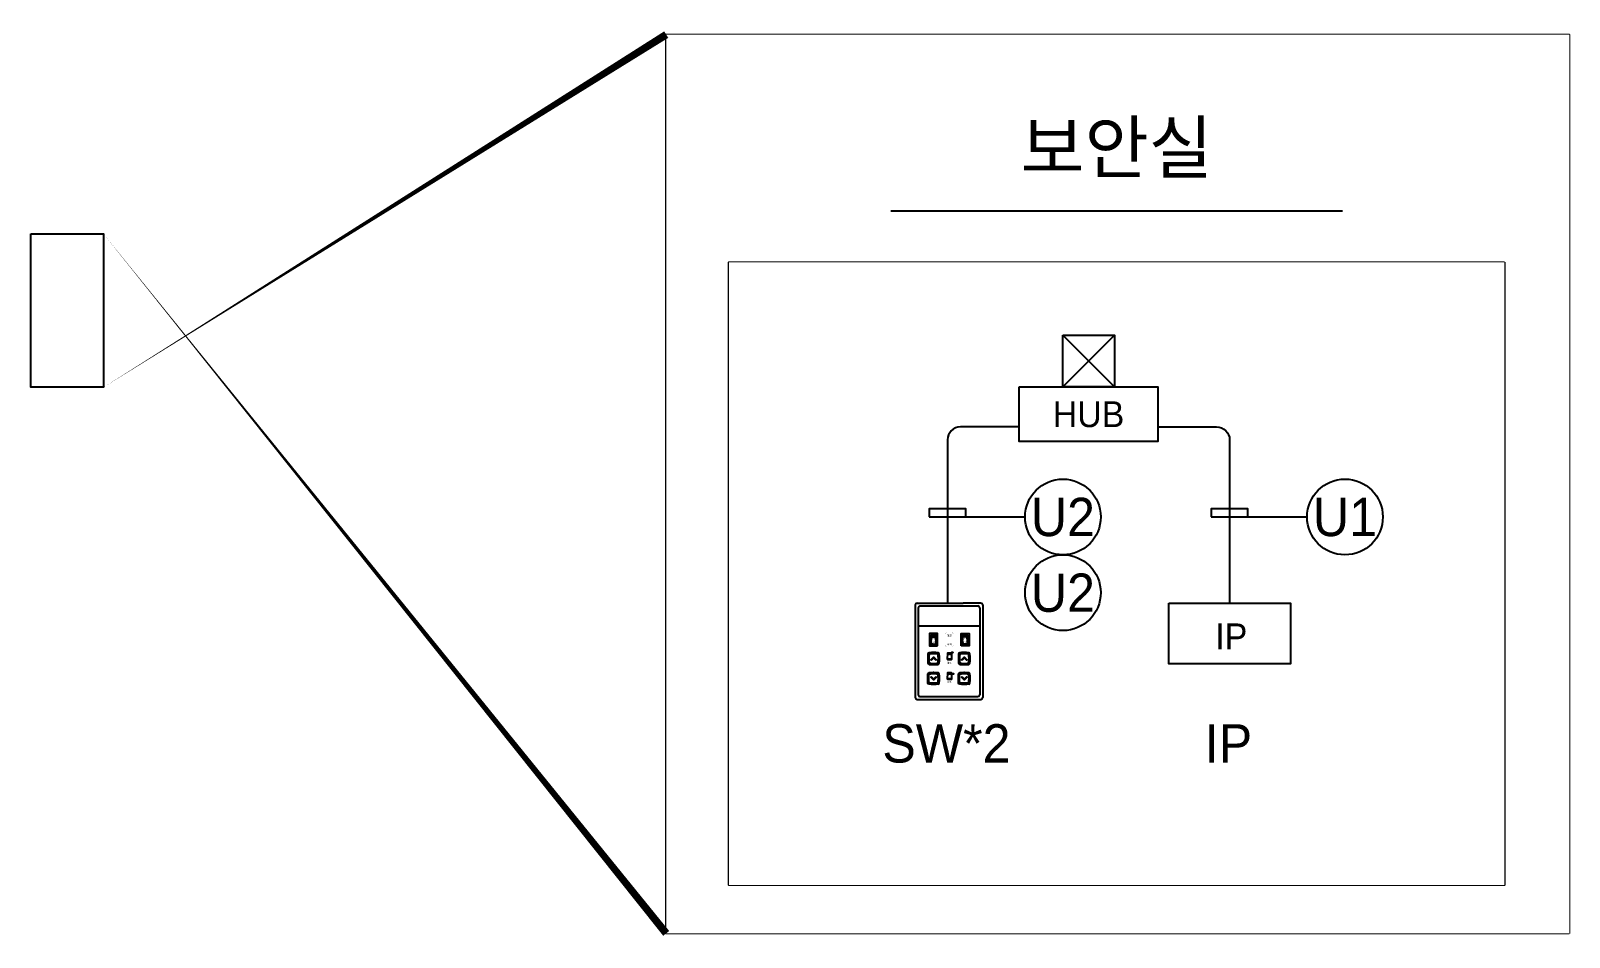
# Model space of a CAD drawing. Header units: millimetres. Extents: x 84326 to 246448, y -347550 to -9398.
# Drawn here: x 157404 to 217627, y -289120 to -253642 of the extents above; entities that cross this region are included whole.
import ezdxf
from ezdxf.enums import TextEntityAlignment as Align

# ---------------------------------------------------------------- set-up
doc = ezdxf.new("R2010")
doc.units = ezdxf.units.MM
doc.header["$LTSCALE"] = 300
doc.set_wipeout_variables(frame=1)
for name, color, linetype in [('-----20 General Symbol', 3, 'Continuous'), ('-----29 Indicator', 1, 'Continuous'), ('-----30 Text', 2, 'Continuous'), ('6', 6, 'Continuous')]:
    doc.layers.add(name, color=color, linetype=linetype)
doc.styles.add('ELEC', font='')
doc.styles.get('ELEC').set_extended_font_data('Dotum')

msp = doc.modelspace()

# ---------------------------------------------------------------- hatches: boundary and pattern name
at = {"layer": '-----20 General Symbol'}
h = msp.add_hatch(color=256, dxfattribs=at)
h.paths.add_polyline_path([(193275, -278228, 0.414214), (193290, -278244), (193448, -278244, 0.414214), (193464, -278228), (193456, -278029, 0.393456), (193451, -278024), (193449, -278024, 0.435281), (193444, -278030), (193451, -278219, -0.435281), (193439, -278232), (193299, -278232, -0.435281), (193287, -278219), (193296, -278020, -0.393456), (193308, -278009), (193384, -278009, 0.414214), (193390, -278003, 0.414214), (193384, -277997), (193300, -277997, 0.414214), (193284, -278012)])
h.paths.add_polyline_path([(193275, -279002, 0.414214), (193290, -279018), (193448, -279018, 0.414214), (193464, -279002), (193457, -278839, 0.393456), (193453, -278834), (193450, -278834, 0.435281), (193445, -278839), (193451, -278993, -0.435281), (193439, -279006), (193299, -279006, -0.435281), (193287, -278993), (193296, -278794, -0.393456), (193308, -278783), (193442, -278783, 0.414214), (193448, -278777, 0.414214), (193442, -278771), (193300, -278771, 0.414214), (193284, -278787)])
h.paths.add_polyline_path([(193357, -278036, 0.556907), (193358, -278042), (193379, -278053, 0.284599), (193387, -278053), (193501, -277975, 0.556907), (193501, -277969), (193480, -277958, 0.284599), (193471, -277958)])
h.paths.add_polyline_path([(193348, -278820, 0.414214), (193354, -278826), (193518, -278826, 0.414214), (193524, -278820), (193524, -278801, 0.414214), (193518, -278795), (193354, -278795, 0.414214), (193348, -278801)])

# ---------------------------------------------------------------- linework, layer by layer
at = {"elevation": 0}
msp.add_lwpolyline([(217627, -288970), (182278, -288970), (182278, -253792), (217627, -253792)], close=True, dxfattribs=at)
at = {"layer": '6', "elevation": 0}
msp.add_lwpolyline([(157404, -261595), (160254, -261595), (160254, -267595), (157404, -267595)], close=True, dxfattribs=at)

# ---------------------------------------------------------------- next in the draw order: wipeouts: each hides what was drawn before it
msp.add_wipeout([(217627, -288970), (182278, -288970), (182278, -253792), (217627, -253792)]).dxf.layer = '-----29 Indicator'

# ---------------------------------------------------------------- next in the draw order: linework, layer by layer
at = {"layer": '-----29 Indicator'}
for points in [[(160254, -267595, 0, 300, 0), (182278, -253792, 300, 300, 0)], [(160254, -261595, 0, 300, 0), (182278, -288970, 300, 300, 0)]]:
    msp.add_lwpolyline(points, format="xyseb", dxfattribs=at)
at = {"layer": '-----29 Indicator', "color": 1, "elevation": 0}
msp.add_lwpolyline([(215092, -262703), (215092, -287079), (184731, -287079), (184731, -262703)], close=True, dxfattribs=at)
at = {"layer": '-----30 Text', "elevation": 0}
msp.add_lwpolyline([(191066, -260695), (208757, -260695)], dxfattribs=at)

# ---------------------------------------------------------------- next in the draw order: texts
at = {"layer": '-----30 Text', "style": 'ELEC'}
msp.add_text('보안실', height=2000, dxfattribs=at).set_placement((199911, -258209), align=Align.MIDDLE_CENTER)

# ---------------------------------------------------------------- next in the draw order: wipeouts: each hides what was drawn before it
at = {"color": 1}
msp.add_wipeout([(215092, -262703), (215092, -287079), (184731, -287079), (184731, -262703)], dxfattribs=at).dxf.layer = '-----29 Indicator'

# ---------------------------------------------------------------- next in the draw order: linework, layer by layer
at = {"layer": '-----20 General Symbol'}
for p, q in [((192028, -276112), (192028, -279741)), ((192098, -276042), (193901, -276042)), ((192140, -276224), (192140, -279629)), ((192211, -276154), (194483, -276154)), ((194596, -276042), (193901, -276042)), ((194554, -276224), (194554, -279629)), ((194666, -276112), (194666, -279741)), ((192098, -279811), (194596, -279811)), ((192211, -279699), (194483, -279699))]:
    msp.add_line(p, q, dxfattribs=at)
at = {"layer": '-----20 General Symbol', "elevation": 0}
for points in [[(197798, -265553), (199825, -265553), (199825, -267581), (197798, -267581)], [(196096, -267581), (201526, -267581), (201526, -269715), (196096, -269715)], [(201949, -276042), (206716, -276042), (206716, -278425), (201949, -278425)], [(192904, -277711), (192904, -277238), (192589, -277238), (192589, -277711)], [(193823, -277711), (193823, -277238), (194138, -277238), (194138, -277711)]]:
    msp.add_lwpolyline(points, close=True, dxfattribs=at)
for points in [[(199825, -265553), (197798, -267581)], [(197798, -265553), (199825, -267581)], [(192140, -276927), (194554, -276927)], [(192662, -277365), (192650, -277303)], [(192650, -277644), (192662, -277365)], [(192833, -277298), (192833, -277298), (192661, -277298)], [(192662, -277365), (192832, -277365)], [(192832, -277365), (192844, -277303)], [(192844, -277644), (192832, -277365)], [(193883, -277644), (193895, -277365)], [(193895, -277365), (193884, -277303)], [(193895, -277298), (193895, -277298), (194066, -277298)], [(194066, -277365), (193895, -277365)], [(194066, -277365), (194077, -277303)], [(194078, -277644), (194066, -277365)]]:
    msp.add_lwpolyline(points, dxfattribs=at)
at = {"layer": '-----20 General Symbol', "const_width": 5.99, "elevation": 0}
for points in [[(193207, -277297), (193207, -277262, -0.414214), (193267, -277202), (193461, -277202, -0.414214), (193520, -277262), (193520, -277297)], [(193207, -277652), (193207, -277687, 0.414214), (193267, -277747), (193461, -277747, 0.414214), (193520, -277687), (193520, -277652)]]:
    msp.add_lwpolyline(points, format="xyb", dxfattribs=at)
at = {"layer": '-----20 General Symbol', "elevation": 0}
for points in [[(192567, -277989, 0.377782), (192526, -278036, 0.063166), (192526, -278395)], [(192588, -278036, 0.377782), (192572, -278054, 0.06326), (192572, -278376, 0.377782), (192588, -278394)], [(192927, -277989, 0.031502), (192747, -277978, 0.031502), (192567, -277989)], [(192906, -278036, 0.031502), (192747, -278026, 0.031502), (192588, -278036)], [(192661, -277651, 0.000003), (192661, -277651), (192833, -277651)], [(193767, -277989, 0.377782), (193726, -278036, 0.063166), (193726, -278395)], [(193788, -278036, 0.377782), (193772, -278054, 0.06326), (193772, -278376, 0.377782), (193788, -278394)], [(194127, -277989, 0.031502), (193947, -277978, 0.031502), (193767, -277989)], [(194106, -278036, 0.031502), (193947, -278026, 0.031502), (193788, -278036)], [(194066, -277651, -0.000003), (194066, -277651), (193895, -277651)], [(192567, -279215, -0.377782), (192526, -279168, -0.063166), (192526, -278809)], [(192588, -279168, -0.377782), (192572, -279150, -0.06326), (192572, -278828, -0.377782), (192588, -278810)], [(192567, -278441, 0.031502), (192747, -278452, 0.031502), (192927, -278441)], [(192567, -278763, -0.031502), (192747, -278752, -0.031502), (192927, -278763)], [(192588, -278394, 0.031502), (192747, -278404, 0.031502), (192906, -278394)], [(192588, -278810, -0.031502), (192747, -278800, -0.031502), (192906, -278810)], [(193767, -279215, -0.377782), (193726, -279168, -0.063166), (193726, -278809)], [(193788, -279168, -0.377782), (193772, -279150, -0.06326), (193772, -278828, -0.377782), (193788, -278810)], [(193767, -278441, 0.031502), (193947, -278452, 0.031502), (194127, -278441)], [(193767, -278763, -0.031502), (193947, -278752, -0.031502), (194127, -278763)], [(193788, -278394, 0.031502), (193947, -278404, 0.031502), (194106, -278394)], [(193788, -278810, -0.031502), (193947, -278800, -0.031502), (194106, -278810)], [(192927, -279215, -0.031502), (192747, -279226, -0.031502), (192567, -279215)], [(192906, -279168, -0.031502), (192747, -279178, -0.031502), (192588, -279168)], [(194127, -279215, -0.031502), (193947, -279226, -0.031502), (193767, -279215)], [(194106, -279168, -0.031502), (193947, -279178, -0.031502), (193788, -279168)]]:
    msp.add_lwpolyline(points, format="xyb", dxfattribs=at)
for points in [[(193444, -278030), (193451, -278219, -0.435281), (193439, -278232), (193299, -278232, -0.435281), (193287, -278219), (193296, -278020, -0.393456), (193308, -278009), (193384, -278009, 0.414214), (193390, -278003), (193390, -278003, 0.414214), (193384, -277997), (193300, -277997, 0.414214), (193284, -278012), (193275, -278228, 0.414214), (193290, -278244), (193448, -278244, 0.414214), (193464, -278228), (193456, -278029, 0.393456), (193451, -278024), (193449, -278024, 0.435281)], [(193357, -278036), (193471, -277958, -0.284599), (193480, -277958), (193501, -277969, -0.556907), (193501, -277975), (193387, -278053, -0.284599), (193379, -278053), (193358, -278042, -0.556907)], [(193445, -278839), (193451, -278993, -0.435281), (193439, -279006), (193299, -279006, -0.435281), (193287, -278993), (193296, -278794, -0.393456), (193308, -278783), (193442, -278783, 0.414214), (193448, -278777), (193448, -278777, 0.414214), (193442, -278771), (193300, -278771, 0.414214), (193284, -278787), (193275, -279002, 0.414214), (193290, -279018), (193448, -279018, 0.414214), (193464, -279002), (193457, -278839, 0.393456), (193453, -278834), (193450, -278834, 0.435281)], [(193354, -278795), (193518, -278795, -0.414214), (193524, -278801), (193524, -278820, -0.414214), (193518, -278826), (193354, -278826, -0.414214), (193348, -278820), (193348, -278801, -0.414214)]]:
    msp.add_lwpolyline(points, format="xyb", close=True, dxfattribs=at)
at = {"layer": '-----20 General Symbol'}
for centre, radius in [((192679, -278238, 0), 10.1), ((192701, -278215, 0), 10.1), ((192724, -278193, 0), 10.1), ((192746, -278170, 0), 14.2), ((192769, -278193, 0), 10.1), ((192791, -278215, 0), 10.1), ((192814, -278238, 0), 10.1), ((193879, -278238, 0), 10.1), ((193901, -278215, 0), 10.1), ((193924, -278193, 0), 10.1), ((193946, -278170, 0), 14.2), ((193969, -278193, 0), 10.1), ((193991, -278215, 0), 10.1), ((194014, -278238, 0), 10.1), ((192656, -278260, 0), 10.1), ((192836, -278260, 0), 10.1), ((193856, -278260, 0), 10.1), ((194036, -278260, 0), 10.1), ((192656, -278944, 0), 10.1), ((192679, -278967, 0), 10.1), ((192701, -278989, 0), 10.1), ((192724, -279012, 0), 10.1), ((192746, -279034, 0), 14.2), ((192769, -279012, 0), 10.1), ((192791, -278989, 0), 10.1), ((192814, -278967, 0), 10.1), ((192836, -278944, 0), 10.1), ((193856, -278944, 0), 10.1), ((193879, -278967, 0), 10.1), ((193901, -278989, 0), 10.1), ((193924, -279012, 0), 10.1), ((193946, -279034, 0), 14.2), ((193969, -279012, 0), 10.1), ((193991, -278989, 0), 10.1), ((194014, -278967, 0), 10.1), ((194036, -278944, 0), 10.1)]:
    msp.add_circle(centre, radius, dxfattribs=at)
for centre, radius, start, end in [((192098, -276112), 70.3, 90, 180), ((192211, -276224), 70.3, 90, 180), ((194483, -276224), 70.3, 0.00001, 90.00001), ((194596, -276112), 70.3, 0.00001, 90.00001), ((193896, -277474), 1260, 172.76048, 187.23938), ((192664, -277316), 17.9, 97.21724, 179.99993), ((192830, -277316), 17.9, 0.00007, 82.78276), ((191598, -277474), 1260, 352.55238, 7.23952), ((195129, -277474), 1260, 172.76048, 187.44762), ((193897, -277316), 17.9, 97.21724, 179.99993), ((194064, -277316), 17.9, 0.00007, 82.78276), ((192832, -277474), 1260, 352.76062, 7.23952), ((192664, -277633), 17.9, 179.99993, 262.78262), ((192830, -277633), 17.9, 277.21738, 0.00007), ((192903, -278054), 18.2, 0.00007, 82.78276), ((191652, -278215), 1280, 352.76062, 7.23952), ((192921, -278036), 47.2, 0.00007, 82.78276), ((191553, -278215), 1426, 352.77078, 7.22826), ((193897, -277633), 17.9, 179.99993, 262.78262), ((194064, -277633), 17.9, 277.21738, 0.00007), ((194103, -278054), 18.2, 0.00007, 82.78276), ((192852, -278215), 1280, 352.76062, 7.23952), ((194121, -278036), 47.2, 0.00007, 82.78276), ((192753, -278215), 1426, 352.77078, 7.22826), ((192573, -278394), 47.2, 180.00007, 262.78276), ((192573, -278810), 47.2, 97.21724, 179.99993), ((192903, -278376), 18.2, 277.21738, 0.00007), ((192903, -278828), 18.2, 359.99993, 82.78262), ((191652, -278989), 1280, 352.76048, 7.23938), ((192921, -278394), 47.2, 277.21738, 0.00007), ((192921, -278810), 47.2, 359.99993, 82.78262), ((191553, -278989), 1426, 352.77174, 7.22922), ((193773, -278394), 47.2, 180.00007, 262.78276), ((193773, -278810), 47.2, 97.21724, 179.99993), ((194103, -278376), 18.2, 277.21738, 0.00007), ((194103, -278828), 18.2, 359.99993, 82.78262), ((192852, -278989), 1280, 352.76048, 7.23938), ((194121, -278394), 47.2, 277.21738, 0.00007), ((194121, -278810), 47.2, 359.99993, 82.78262), ((192753, -278989), 1426, 352.77174, 7.22922), ((192903, -279150), 18.2, 277.21724, 359.99993), ((192921, -279168), 47.2, 277.21724, 359.99993), ((194103, -279150), 18.2, 277.21724, 359.99993), ((194121, -279168), 47.2, 277.21724, 359.99993), ((192098, -279741), 70.3, 180, 270), ((192211, -279629), 70.3, 180, 270), ((194483, -279629), 70.3, 269.99999, 359.99999), ((194596, -279741), 70.3, 269.99999, 359.99999)]:
    msp.add_arc(centre, radius, start, end, dxfattribs=at)
at = {"layer": '-----29 Indicator', "elevation": 0}
for points in [[(192575, -272671), (194006, -272671), (194006, -272349), (192575, -272349)], [(203617, -272671), (205048, -272671), (205048, -272349), (203617, -272349)]]:
    msp.add_lwpolyline(points, close=True, dxfattribs=at)
for points in [[(194006, -272671), (196325, -272671)], [(205048, -272671), (207367, -272671)]]:
    msp.add_lwpolyline(points, dxfattribs=at)
at = {"layer": '-----29 Indicator'}
for centre in [(197807, -272671), (208848, -272671), (197807, -275634)]:
    msp.add_circle(centre, 1482, dxfattribs=at)
at = {"layer": '6', "elevation": 0}
for points in [[(196096, -269146), (193797, -269146, 0.414214), (193291, -269653), (193291, -276042)], [(201526, -269146), (203825, -269146, -0.414214), (204332, -269653), (204332, -276042)]]:
    msp.add_lwpolyline(points, format="xyb", dxfattribs=at)

# ---------------------------------------------------------------- next in the draw order: texts
at = {"layer": '-----20 General Symbol', "style": 'ELEC'}
for s, p in [('HUB', (198811, -268648)), ('IP', (204399, -277346))]:
    msp.add_text(s, height=1013.8, dxfattribs=at).set_placement(p, align=Align.MIDDLE_CENTER)
for s, height, p in [('OFF', 59.9, (192689, -277617)), ('ON', 59.9, (192710, -277448)), ('잠금', 71.8, (193272, -277345, 0)), ('해제', 71.8, (193272, -277694, 0)), ('OFF', 59.9, (193923, -277617)), ('ON', 59.9, (193943, -277448)), ('열림', 71.8, (193272, -278406)), ('닫힘', 71.8, (193272, -279180))]:
    msp.add_text(s, height=height, dxfattribs=at).set_placement(p)
at = {"layer": '-----30 Text', "style": 'ELEC'}
for s, p in [('U2', (197807, -272671)), ('U1', (208848, -272671)), ('U2', (197807, -275634)), ('SW*2', (193247, -281534)), ('IP', (204289, -281534))]:
    msp.add_text(s, height=1500, dxfattribs=at).set_placement(p, align=Align.MIDDLE_CENTER)

doc.saveas('drawing.dxf')
